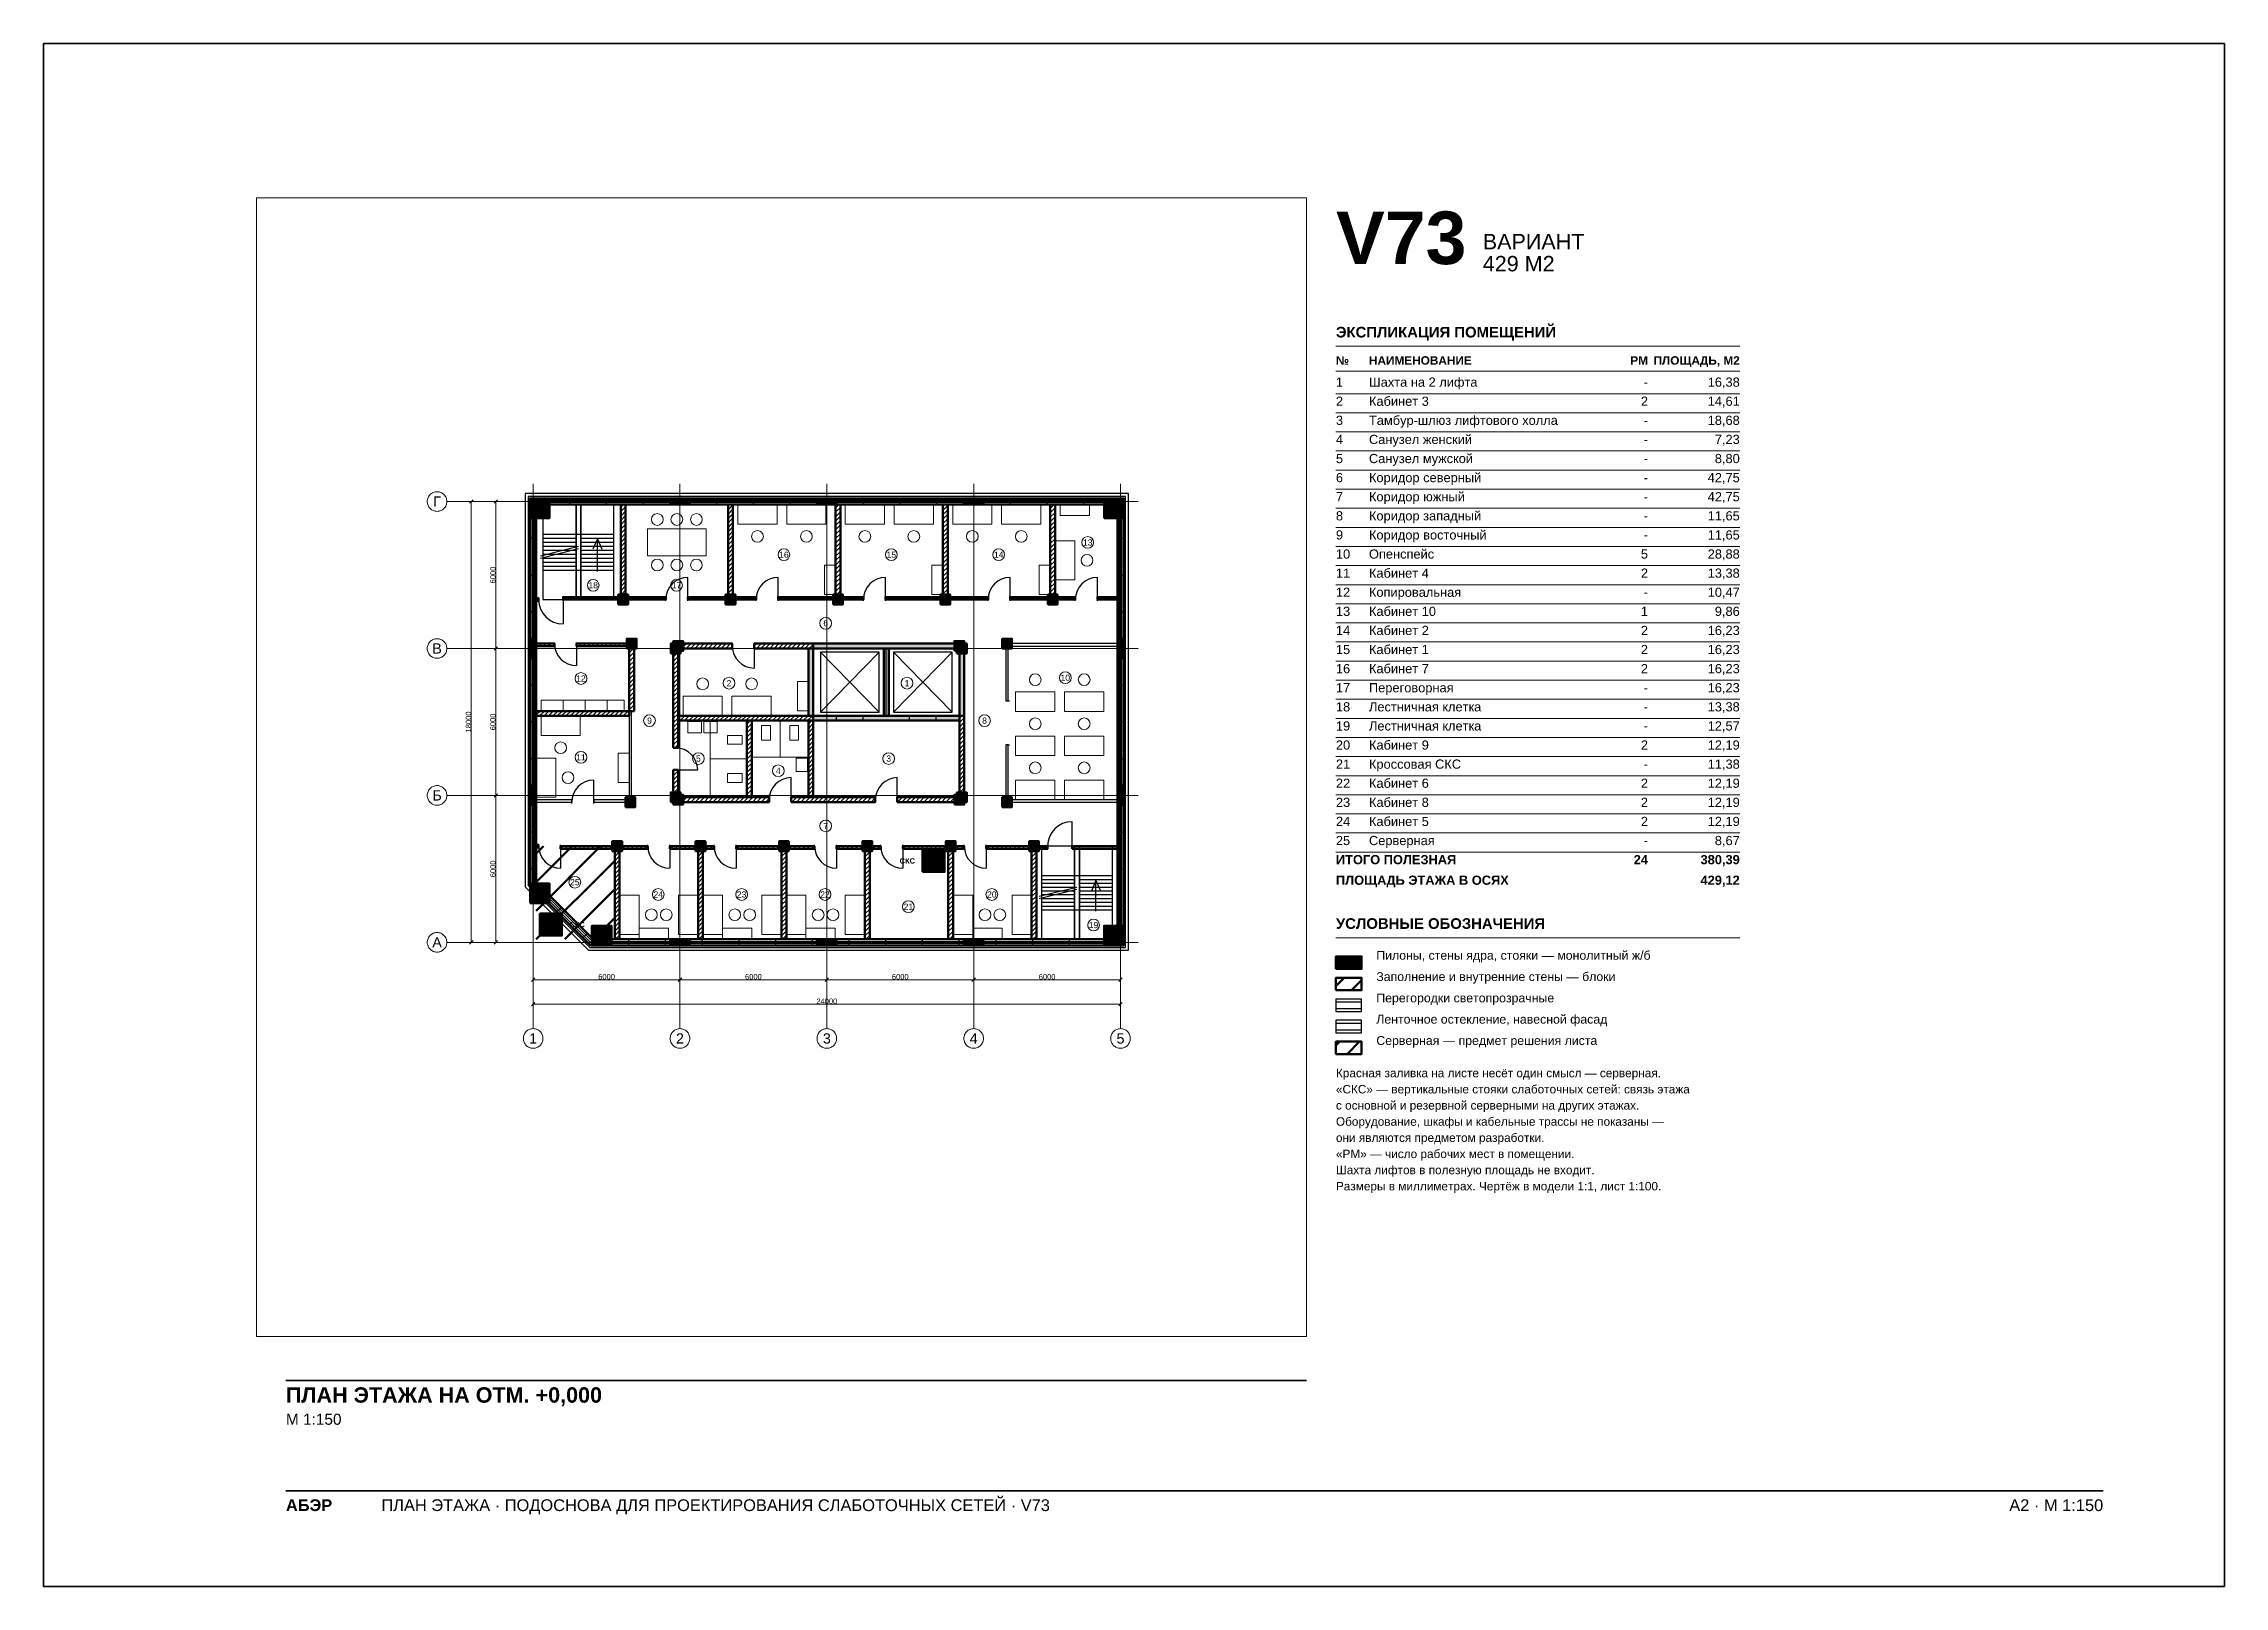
# Paper-space layout 'A2-1-100' of a CAD drawing. Header units: millimetres. Extents: x 0 to 594, y 0 to 420.
# The model-space entities are those that its viewports show. They can reach past a viewport. Long polylines and large blocks are cut down to what shows.
import ezdxf
from ezdxf.enums import TextEntityAlignment as Align

# ---------------------------------------------------------------- set-up
doc = ezdxf.new("R2010")
doc.units = ezdxf.units.MM
doc.linetypes.add('CENTER2', pattern=[2.541, 1.587, -0.318, 0.318, -0.318])
for name, color, linetype, lineweight in [('A-ANNO-LEGEND', 7, 'CONTINUOUS', 18), ('A-ANNO-NOTES', 8, 'CONTINUOUS', 13), ('A-ANNO-ROOM', 7, 'CONTINUOUS', 18), ('A-ANNO-TABLE', 7, 'CONTINUOUS', 18), ('A-DIMS', 8, 'CONTINUOUS', 13), ('A-DOOR', 3, 'CONTINUOUS', 25), ('A-ELEV', 7, 'CONTINUOUS', 25), ('A-FACADE-PANEL', 8, 'CONTINUOUS', 25), ('A-FURN', 8, 'CONTINUOUS', 18), ('A-GLAZ-RIBBON', 5, 'CONTINUOUS', 25), ('A-GRID', 8, 'CENTER2', 13), ('A-HATCH', 9, 'CONTINUOUS', 9), ('A-OUTLINE', 7, 'CONTINUOUS', 50), ('A-SANI', 8, 'CONTINUOUS', 18), ('A-STAIR', 7, 'CONTINUOUS', 25), ('A-TITLE', 7, 'CONTINUOUS', 35), ('A-VIEWPORT', 8, 'CONTINUOUS', 9), ('A-WALL-BLOCK', 9, 'CONTINUOUS', 50), ('A-WALL-GLASS', 4, 'CONTINUOUS', 25), ('A-WALL-RC', 7, 'CONTINUOUS', 50), ('E-SCS-RISER', 1, 'CONTINUOUS', 50), ('E-SERVER-ROOM', 1, 'CONTINUOUS', 50)]:
    doc.layers.add(name, color=color, linetype=linetype, lineweight=lineweight)
doc.styles.add('Arial', font='arial.ttf')
doc.styles.add('Arial-Bold', font='arialbd.ttf')
doc.styles.get("Standard").update_dxf_attribs({"font": 'arial.ttf'})

psp = doc.layouts.new('A2-1-100')

# ---------------------------------------------------------------- texts
at = {"layer": 'A-ANNO-LEGEND'}
for s, height, style, p in [('УСЛОВНЫЕ ОБОЗНАЧЕНИЯ', 2.9, 'Arial-Bold', (352, 179)), ('Пилоны, стены ядра, стояки — монолитный ж/б', 2.4, 'Arial', (363, 170.6)), ('Заполнение и внутренние стены — блоки', 2.4, 'Arial', (363, 164.8)), ('Перегородки светопрозрачные', 2.4, 'Arial', (363, 159)), ('Ленточное остекление, навесной фасад', 2.4, 'Arial', (363, 153.2)), ('Серверная — предмет решения листа', 2.4, 'Arial', (363, 147.4))]:
    psp.add_text(s, height=height, dxfattribs=dict(at, style=style)).set_placement(p)
at = {"layer": 'A-ANNO-NOTES', "style": 'Arial'}
for s, p in [('«СКС» — вертикальные стояки слаботочных сетей: связь этажа', (352, 134.2)), ('Красная заливка на листе несёт один смысл — серверная.', (352, 138.6)), ('с основной и резервной серверными на других этажах.', (352, 129.8)), ('Оборудование, шкафы и кабельные трассы не показаны —', (352, 125.4)), ('они являются предметом разработки.', (352, 121)), ('«РМ» — число рабочих мест в помещении.', (352, 116.6)), ('Шахта лифтов в полезную площадь не входит.', (352, 112.2)), ('Размеры в миллиметрах. Чертёж в модели 1:1, лист 1:100.', (352, 107.8))]:
    psp.add_text(s, height=2.3, dxfattribs=at).set_placement(p)
at = {"layer": 'A-ANNO-TABLE'}
for s, height, style, p in [('ЭКСПЛИКАЦИЯ ПОМЕЩЕНИЙ', 2.9, 'Arial-Bold', (352, 340)), ('№', 2.3, 'Arial-Bold', (352, 332.6)), ('НАИМЕНОВАНИЕ', 2.3, 'Arial-Bold', (361, 332.6)), ('1', 2.5, 'Arial', (352, 326.6)), ('Шахта на 2 лифта', 2.5, 'Arial', (361, 326.6)), ('2', 2.5, 'Arial', (352, 321.4)), ('Кабинет 3', 2.5, 'Arial', (361, 321.4)), ('3', 2.5, 'Arial', (352, 316.2)), ('Тамбур-шлюз лифтового холла', 2.5, 'Arial', (361, 316.2)), ('4', 2.5, 'Arial', (352, 311)), ('Санузел женский', 2.5, 'Arial', (361, 311)), ('5', 2.5, 'Arial', (352, 305.8)), ('6', 2.5, 'Arial', (352, 300.6)), ('Санузел мужской', 2.5, 'Arial', (361, 305.8)), ('Коридор северный', 2.5, 'Arial', (361, 300.6)), ('7', 2.5, 'Arial', (352, 295.4)), ('Коридор южный', 2.5, 'Arial', (361, 295.4)), ('8', 2.5, 'Arial', (352, 290.2)), ('Коридор западный', 2.5, 'Arial', (361, 290.2)), ('9', 2.5, 'Arial', (352, 285)), ('Коридор восточный', 2.5, 'Arial', (361, 285)), ('10', 2.5, 'Arial', (352, 279.8)), ('Опенспейс', 2.5, 'Arial', (361, 279.8)), ('11', 2.5, 'Arial', (352, 274.6)), ('Кабинет 4', 2.5, 'Arial', (361, 274.6)), ('12', 2.5, 'Arial', (352, 269.4)), ('Копировальная', 2.5, 'Arial', (361, 269.4)), ('13', 2.5, 'Arial', (352, 264.2)), ('14', 2.5, 'Arial', (352, 259)), ('Кабинет 10', 2.5, 'Arial', (361, 264.2)), ('Кабинет 2', 2.5, 'Arial', (361, 259)), ('15', 2.5, 'Arial', (352, 253.8)), ('Кабинет 1', 2.5, 'Arial', (361, 253.8)), ('16', 2.5, 'Arial', (352, 248.6)), ('Кабинет 7', 2.5, 'Arial', (361, 248.6)), ('17', 2.5, 'Arial', (352, 243.4)), ('Переговорная', 2.5, 'Arial', (361, 243.4)), ('18', 2.5, 'Arial', (352, 238.2)), ('Лестничная клетка', 2.5, 'Arial', (361, 238.2)), ('19', 2.5, 'Arial', (352, 233)), ('Лестничная клетка', 2.5, 'Arial', (361, 233)), ('20', 2.5, 'Arial', (352, 227.8)), ('Кабинет 9', 2.5, 'Arial', (361, 227.8)), ('21', 2.5, 'Arial', (352, 222.6)), ('22', 2.5, 'Arial', (352, 217.4)), ('Кроссовая СКС', 2.5, 'Arial', (361, 222.6)), ('Кабинет 6', 2.5, 'Arial', (361, 217.4)), ('23', 2.5, 'Arial', (352, 212.2)), ('Кабинет 8', 2.5, 'Arial', (361, 212.2)), ('24', 2.5, 'Arial', (352, 207)), ('Кабинет 5', 2.5, 'Arial', (361, 207)), ('25', 2.5, 'Arial', (352, 201.8)), ('Серверная', 2.5, 'Arial', (361, 201.8)), ('ИТОГО ПОЛЕЗНАЯ', 2.5, 'Arial-Bold', (352, 196.6)), ('ПЛОЩАДЬ ЭТАЖА В ОСЯХ', 2.5, 'Arial-Bold', (352, 191))]:
    psp.add_text(s, height=height, dxfattribs=dict(at, style=style)).set_placement(p)
for s, height, style, p in [('РМ', 2.3, 'Arial-Bold', (437, 332.6)), ('ПЛОЩАДЬ, М2', 2.3, 'Arial-Bold', (462, 332.6)), ('-', 2.5, 'Arial', (437, 326.6)), ('16,38', 2.5, 'Arial', (462, 326.6)), ('2', 2.5, 'Arial', (437, 321.4)), ('14,61', 2.5, 'Arial', (462, 321.4)), ('-', 2.5, 'Arial', (437, 316.2)), ('18,68', 2.5, 'Arial', (462, 316.2)), ('-', 2.5, 'Arial', (437, 311)), ('7,23', 2.5, 'Arial', (462, 311)), ('-', 2.5, 'Arial', (437, 305.8)), ('42,75', 2.5, 'Arial', (462, 300.6)), ('8,80', 2.5, 'Arial', (462, 305.8)), ('-', 2.5, 'Arial', (437, 300.6)), ('42,75', 2.5, 'Arial', (462, 295.4)), ('-', 2.5, 'Arial', (437, 295.4)), ('-', 2.5, 'Arial', (437, 290.2)), ('11,65', 2.5, 'Arial', (462, 290.2)), ('-', 2.5, 'Arial', (437, 285)), ('11,65', 2.5, 'Arial', (462, 285)), ('5', 2.5, 'Arial', (437, 279.8)), ('28,88', 2.5, 'Arial', (462, 279.8)), ('2', 2.5, 'Arial', (437, 274.6)), ('13,38', 2.5, 'Arial', (462, 274.6)), ('-', 2.5, 'Arial', (437, 269.4)), ('10,47', 2.5, 'Arial', (462, 269.4)), ('2', 2.5, 'Arial', (437, 259)), ('1', 2.5, 'Arial', (437, 264.2)), ('16,23', 2.5, 'Arial', (462, 259)), ('9,86', 2.5, 'Arial', (462, 264.2)), ('2', 2.5, 'Arial', (437, 253.8)), ('16,23', 2.5, 'Arial', (462, 253.8)), ('2', 2.5, 'Arial', (437, 248.6)), ('16,23', 2.5, 'Arial', (462, 248.6)), ('-', 2.5, 'Arial', (437, 243.4)), ('16,23', 2.5, 'Arial', (462, 243.4)), ('-', 2.5, 'Arial', (437, 238.2)), ('13,38', 2.5, 'Arial', (462, 238.2)), ('-', 2.5, 'Arial', (437, 233)), ('12,57', 2.5, 'Arial', (462, 233)), ('2', 2.5, 'Arial', (437, 227.8)), ('12,19', 2.5, 'Arial', (462, 227.8)), ('2', 2.5, 'Arial', (437, 217.4)), ('-', 2.5, 'Arial', (437, 222.6)), ('11,38', 2.5, 'Arial', (462, 222.6)), ('12,19', 2.5, 'Arial', (462, 217.4)), ('2', 2.5, 'Arial', (437, 212.2)), ('12,19', 2.5, 'Arial', (462, 212.2)), ('2', 2.5, 'Arial', (437, 207)), ('12,19', 2.5, 'Arial', (462, 207)), ('-', 2.5, 'Arial', (437, 201.8)), ('8,67', 2.5, 'Arial', (462, 201.8)), ('24', 2.5, 'Arial-Bold', (437, 196.6)), ('380,39', 2.5, 'Arial-Bold', (462, 196.6)), ('429,12', 2.5, 'Arial-Bold', (462, 191))]:
    psp.add_text(s, height=height, dxfattribs=dict(at, style=style)).set_placement(p, align=Align.RIGHT)
at = {"layer": 'A-TITLE'}
for s, height, style, p in [('V73', 14.3, 'Arial-Bold', (352, 360)), ('ВАРИАНТ', 4.2, 'Arial', (392, 364)), ('429 М2', 4.2, 'Arial', (392, 358)), ('ПЛАН ЭТАЖА НА ОТМ. +0,000', 4.2, 'Arial-Bold', (66, 50)), ('М 1:150', 3, 'Arial', (66, 44)), ('ПЛАН ЭТАЖА · ПОДОСНОВА ДЛЯ ПРОЕКТИРОВАНИЯ СЛАБОТОЧНЫХ СЕТЕЙ · V73', 3.2, 'Arial', (92, 20.5)), ('АБЭР', 3.2, 'Arial-Bold', (66, 20.5))]:
    psp.add_text(s, height=height, dxfattribs=dict(at, style=style)).set_placement(p)
at = {"layer": 'A-TITLE', "style": 'Arial'}
psp.add_text('A2 · М 1:150', height=3.2, dxfattribs=at).set_placement((561, 20.5), align=Align.RIGHT)

msp = doc.modelspace()

# ---------------------------------------------------------------- texts
at = {"layer": 'A-ANNO-ROOM'}
for s, p in [('13', (22660, 16330)), ('16', (10246, 15830)), ('15', (14634, 15830)), ('14', (19022, 15830)), ('18', (2455, 14580)), ('17', (5858, 14580)), ('6', (11955, 13030)), ('12', (1955, 10775)), ('2', (8005, 10585)), ('1', (15277, 10585)), ('10', (21744, 10805)), ('9', (4755, 9055)), ('8', (18444, 9055)), ('11', (1955, 7555)), ('5', (6755, 7505)), ('4', (10016, 7005)), ('3', (14527, 7505)), ('7', (11955, 4755)), ('25', (1705, 2455)), ('24', (5112, 1955)), ('23', (8519, 1955)), ('22', (11926, 1955)), ('20', (18740, 1955)), ('21', (15333, 1455)), ('19', (22897, 705))]:
    msp.add_text(s, height=250, dxfattribs=at).set_placement(p, align=Align.MIDDLE_CENTER)
at = {"layer": 'A-DIMS'}
for s, p in [('6000', (-1645, 15000)), ('18000', (-2645, 9000)), ('6000', (-1645, 9000)), ('6000', (-1645, 3000))]:
    msp.add_text(s, height=220, rotation=90, dxfattribs=at).set_placement(p, align=Align.MIDDLE_CENTER)
for s, p in [('6000', (3000, -1405)), ('6000', (9000, -1405)), ('6000', (15000, -1405)), ('6000', (21000, -1405)), ('24000', (12000, -2405))]:
    msp.add_text(s, height=220, dxfattribs=at).set_placement(p, align=Align.MIDDLE_CENTER)
at = {"layer": 'A-GRID'}
for s, p in [('Г', (-3925, 18000)), ('В', (-3925, 12000)), ('Б', (-3925, 6000)), ('А', (-3925, 0)), ('1', (0, -3925)), ('2', (6000, -3925)), ('3', (12000, -3925)), ('4', (18000, -3925)), ('5', (24000, -3925))]:
    msp.add_text(s, height=420, dxfattribs=at).set_placement(p, align=Align.MIDDLE_CENTER)
at = {"layer": 'E-SCS-RISER', "style": 'Arial-Bold'}
for p in [(15290, 3325), (1795, 725)]:
    msp.add_text('СКС', height=220, dxfattribs=at).set_placement(p, align=Align.MIDDLE_CENTER)

# ---------------------------------------------------------------- hatches: boundary and pattern name
at = {"layer": 'A-HATCH'}
h = msp.add_hatch(dxfattribs=at)
h.set_pattern_fill('ANSI31', scale=40)
h.paths.add_polyline_path([(3578, 14000), (3778, 14000), (3778, 17875), (3778, 17875), (3578, 17875), (3578, 17875)])
h = msp.add_hatch(dxfattribs=at)
h.set_pattern_fill('ANSI31', scale=40)
h.paths.add_polyline_path([(7966, 14000), (8166, 14000), (8166, 17875), (8166, 17875), (7966, 17875), (7966, 17875)])
h = msp.add_hatch(dxfattribs=at)
h.set_pattern_fill('ANSI31', scale=40)
h.paths.add_polyline_path([(12354, 14000), (12554, 14000), (12554, 17875), (12554, 17875), (12354, 17875), (12354, 17875)])
h = msp.add_hatch(dxfattribs=at)
h.set_pattern_fill('ANSI31', scale=40)
h.paths.add_polyline_path([(16742, 14000), (16942, 14000), (16942, 17875), (16942, 17875), (16742, 17875), (16742, 17875)])
h = msp.add_hatch(dxfattribs=at)
h.set_pattern_fill('ANSI31', scale=40)
h.paths.add_polyline_path([(21130, 14000), (21330, 14000), (21330, 17875), (21330, 17875), (21130, 17875), (21130, 17875)])
h = msp.add_hatch(dxfattribs=at)
h.set_pattern_fill('ANSI31', scale=40)
h.paths.add_polyline_path([(125, 13950), (125, 13950), (225, 13950), (225, 14050), (125, 14050), (125, 14050)])
h = msp.add_hatch(dxfattribs=at)
h.set_pattern_fill('ANSI31', scale=40)
h.paths.add_polyline_path([(3778, 14000), (5422, 14000), (5422, 14100), (3778, 14100)])
h = msp.add_hatch(dxfattribs=at)
h.set_pattern_fill('ANSI31', scale=40)
h.paths.add_polyline_path([(6322, 14000), (7966, 14000), (7966, 14100), (6322, 14100)])
h = msp.add_hatch(dxfattribs=at)
h.set_pattern_fill('ANSI31', scale=40)
h.paths.add_polyline_path([(8166, 14000), (9110, 14000), (9110, 14100), (8166, 14100)])
h = msp.add_hatch(dxfattribs=at)
h.set_pattern_fill('ANSI31', scale=40)
h.paths.add_polyline_path([(10010, 14000), (12354, 14000), (12354, 14100), (10010, 14100)])
h = msp.add_hatch(dxfattribs=at)
h.set_pattern_fill('ANSI31', scale=40)
h.paths.add_polyline_path([(12554, 14000), (13498, 14000), (13498, 14100), (12554, 14100)])
h = msp.add_hatch(dxfattribs=at)
h.set_pattern_fill('ANSI31', scale=40)
h.paths.add_polyline_path([(14398, 14000), (16742, 14000), (16742, 14100), (14398, 14100)])
h = msp.add_hatch(dxfattribs=at)
h.set_pattern_fill('ANSI31', scale=40)
h.paths.add_polyline_path([(16942, 14000), (18586, 14000), (18586, 14100), (16942, 14100)])
h = msp.add_hatch(dxfattribs=at)
h.set_pattern_fill('ANSI31', scale=40)
h.paths.add_polyline_path([(19486, 14000), (21130, 14000), (21130, 14100), (19486, 14100)])
h = msp.add_hatch(dxfattribs=at)
h.set_pattern_fill('ANSI31', scale=40)
h.paths.add_polyline_path([(21330, 14000), (22152, 14000), (22152, 14100), (21330, 14100)])
h = msp.add_hatch(dxfattribs=at)
h.set_pattern_fill('ANSI31', scale=40)
h.paths.add_polyline_path([(23052, 14000), (23875, 14000), (23875, 14000), (23875, 14100), (23875, 14100), (23052, 14100)])
h = msp.add_hatch(dxfattribs=at)
h.set_pattern_fill('ANSI31', scale=40)
h.paths.add_polyline_path([(125, 12100), (125, 12100), (875, 12100), (875, 12200), (125, 12200), (125, 12200)])
h = msp.add_hatch(dxfattribs=at)
h.set_pattern_fill('ANSI31', scale=40)
h.paths.add_polyline_path([(1775, 12100), (3925, 12100), (3925, 12200), (1775, 12200)])
h = msp.add_hatch(dxfattribs=at)
h.set_pattern_fill('ANSI31', scale=40)
h.paths.add_polyline_path([(3925, 9445), (4125, 9445), (4125, 12200), (3925, 12200)])
h = msp.add_hatch(dxfattribs=at)
h.set_pattern_fill('ANSI31', scale=40)
h.paths.add_polyline_path([(5725, 7940), (5925, 7940), (5925, 12000), (5725, 12000)])
h = msp.add_hatch(dxfattribs=at)
h.set_pattern_fill('ANSI31', scale=40)
h.paths.add_polyline_path([(5925, 12000), (8136, 12000), (8136, 12200), (5925, 12200)])
h = msp.add_hatch(dxfattribs=at)
h.set_pattern_fill('ANSI31', scale=40)
h.paths.add_polyline_path([(9036, 12000), (11447, 12000), (11447, 12200), (9036, 12200)])
h = msp.add_hatch(dxfattribs=at)
h.set_pattern_fill('ANSI31', scale=40)
h.paths.add_polyline_path([(125, 9245), (125, 9245), (3925, 9245), (3925, 9445), (125, 9445), (125, 9445)])
h = msp.add_hatch(dxfattribs=at)
h.set_pattern_fill('ANSI31', scale=40)
h.paths.add_polyline_path([(5925, 9055), (11447, 9055), (11447, 9255), (5925, 9255)])
h = msp.add_hatch(dxfattribs=at)
h.set_pattern_fill('ANSI31', scale=40)
h.paths.add_polyline_path([(8736, 5925), (8936, 5925), (8936, 9055), (8736, 9055)])
h = msp.add_hatch(dxfattribs=at)
h.set_pattern_fill('ANSI31', scale=40)
h.paths.add_polyline_path([(11247, 5925), (11447, 5925), (11447, 9055), (11247, 9055)])
h = msp.add_hatch(dxfattribs=at)
h.set_pattern_fill('ANSI31', scale=40)
h.paths.add_polyline_path([(17414, 5925), (17614, 5925), (17614, 9255), (17414, 9255)])
h = msp.add_hatch(dxfattribs=at)
h.set_pattern_fill('ANSI31', scale=40)
h.paths.add_polyline_path([(5725, 5925), (5925, 5925), (5925, 7040), (5725, 7040)])
h = msp.add_hatch(dxfattribs=at)
h.set_pattern_fill('ANSI31', scale=40)
h.paths.add_polyline_path([(5925, 5725), (9642, 5725), (9642, 5925), (5925, 5925)])
h = msp.add_hatch(dxfattribs=at)
h.set_pattern_fill('ANSI31', scale=40)
h.paths.add_polyline_path([(10542, 5725), (13980, 5725), (13980, 5925), (10542, 5925)])
h = msp.add_hatch(dxfattribs=at)
h.set_pattern_fill('ANSI31', scale=40)
h.paths.add_polyline_path([(14880, 5725), (17414, 5725), (17414, 5925), (14880, 5925)])
h = msp.add_hatch(dxfattribs=at)
h.set_pattern_fill('ANSI31', scale=40)
h.paths.add_polyline_path([(125, 3875), (125, 3875), (225, 3875), (225, 3975), (125, 3975), (125, 3975)])
h = msp.add_hatch(dxfattribs=at)
h.set_pattern_fill('ANSI31', scale=40)
h.paths.add_polyline_path([(1125, 3825), (3332, 3825), (3332, 3925), (1125, 3925)])
h = msp.add_hatch(dxfattribs=at)
h.set_pattern_fill('ANSI31', scale=40)
h.paths.add_polyline_path([(3332, 125), (3532, 125), (3532, 125), (3532, 3925), (3332, 3925), (3332, 125)])
h = msp.add_hatch(dxfattribs=at)
h.set_pattern_fill('ANSI31', scale=40)
h.paths.add_polyline_path([(3532, 3825), (4686, 3825), (4686, 3925), (3532, 3925)])
h = msp.add_hatch(dxfattribs=at)
h.set_pattern_fill('ANSI31', scale=40)
h.paths.add_polyline_path([(5586, 3825), (6739, 3825), (6739, 3925), (5586, 3925)])
h = msp.add_hatch(dxfattribs=at)
h.set_pattern_fill('ANSI31', scale=40)
h.paths.add_polyline_path([(6739, 125), (6939, 125), (6939, 125), (6939, 3925), (6739, 3925), (6739, 125)])
h = msp.add_hatch(dxfattribs=at)
h.set_pattern_fill('ANSI31', scale=40)
h.paths.add_polyline_path([(6939, 3825), (7392, 3825), (7392, 3925), (6939, 3925)])
h = msp.add_hatch(dxfattribs=at)
h.set_pattern_fill('ANSI31', scale=40)
h.paths.add_polyline_path([(8292, 3825), (10146, 3825), (10146, 3925), (8292, 3925)])
h = msp.add_hatch(dxfattribs=at)
h.set_pattern_fill('ANSI31', scale=40)
h.paths.add_polyline_path([(10146, 125), (10346, 125), (10346, 125), (10346, 3925), (10146, 3925), (10146, 125)])
h = msp.add_hatch(dxfattribs=at)
h.set_pattern_fill('ANSI31', scale=40)
h.paths.add_polyline_path([(10346, 3825), (11500, 3825), (11500, 3925), (10346, 3925)])
h = msp.add_hatch(dxfattribs=at)
h.set_pattern_fill('ANSI31', scale=40)
h.paths.add_polyline_path([(12400, 3825), (13553, 3825), (13553, 3925), (12400, 3925)])
h = msp.add_hatch(dxfattribs=at)
h.set_pattern_fill('ANSI31', scale=40)
h.paths.add_polyline_path([(13553, 125), (13753, 125), (13753, 125), (13753, 3925), (13553, 3925), (13553, 125)])
h = msp.add_hatch(dxfattribs=at)
h.set_pattern_fill('ANSI31', scale=40)
h.paths.add_polyline_path([(13753, 3825), (14206, 3825), (14206, 3925), (13753, 3925)])
h = msp.add_hatch(dxfattribs=at)
h.set_pattern_fill('ANSI31', scale=40)
h.paths.add_polyline_path([(15106, 3825), (16960, 3825), (16960, 3925), (15106, 3925)])
h = msp.add_hatch(dxfattribs=at)
h.set_pattern_fill('ANSI31', scale=40)
h.paths.add_polyline_path([(16960, 125), (17160, 125), (17160, 125), (17160, 3925), (16960, 3925), (16960, 125)])
h = msp.add_hatch(dxfattribs=at)
h.set_pattern_fill('ANSI31', scale=40)
h.paths.add_polyline_path([(17160, 3825), (17614, 3825), (17614, 3925), (17160, 3925)])
h = msp.add_hatch(dxfattribs=at)
h.set_pattern_fill('ANSI31', scale=40)
h.paths.add_polyline_path([(18514, 3825), (20367, 3825), (20367, 3925), (18514, 3925)])
h = msp.add_hatch(dxfattribs=at)
h.set_pattern_fill('ANSI31', scale=40)
h.paths.add_polyline_path([(20367, 125), (20567, 125), (20567, 125), (20567, 3925), (20367, 3925), (20367, 125)])
at = {"layer": 'A-WALL-RC'}
h = msp.add_hatch(color=7, dxfattribs=at)
h.dxf.hatch_style = 1
h.paths.add_polyline_path([(-125, 17325), (675, 17325), (675, 18125), (-125, 18125)])
h = msp.add_hatch(color=7, dxfattribs=at)
h.dxf.hatch_style = 1
h.paths.add_polyline_path([(5600, 17875), (6400, 17875), (6400, 18125), (5600, 18125)])
h = msp.add_hatch(color=7, dxfattribs=at)
h.dxf.hatch_style = 1
h.paths.add_polyline_path([(11600, 17875), (12400, 17875), (12400, 18125), (11600, 18125)])
h = msp.add_hatch(color=7, dxfattribs=at)
h.dxf.hatch_style = 1
h.paths.add_polyline_path([(17600, 17875), (18400, 17875), (18400, 18125), (17600, 18125)])
h = msp.add_hatch(color=7, dxfattribs=at)
h.dxf.hatch_style = 1
h.paths.add_polyline_path([(23325, 17325), (24125, 17325), (24125, 18125), (23325, 18125)])
h = msp.add_hatch(color=7, dxfattribs=at)
h.dxf.hatch_style = 1
h.paths.add_polyline_path([(1225, 14000), (3578, 14000), (3578, 14100), (1225, 14100)])
h = msp.add_hatch(color=7, dxfattribs=at)
h.dxf.hatch_style = 1
h.paths.add_polyline_path([(3478, 13800), (3878, 13800), (3878, 14200), (3478, 14200)])
h = msp.add_hatch(color=7, dxfattribs=at)
h.dxf.hatch_style = 1
h.paths.add_polyline_path([(7866, 13800), (8266, 13800), (8266, 14200), (7866, 14200)])
h = msp.add_hatch(color=7, dxfattribs=at)
h.dxf.hatch_style = 1
h.paths.add_polyline_path([(12254, 13800), (12654, 13800), (12654, 14200), (12254, 14200)])
h = msp.add_hatch(color=7, dxfattribs=at)
h.dxf.hatch_style = 1
h.paths.add_polyline_path([(16642, 13800), (17042, 13800), (17042, 14200), (16642, 14200)])
h = msp.add_hatch(color=7, dxfattribs=at)
h.dxf.hatch_style = 1
h.paths.add_polyline_path([(21030, 13800), (21430, 13800), (21430, 14200), (21030, 14200)])
h = msp.add_hatch(color=7, dxfattribs=at)
h.dxf.hatch_style = 1
h.paths.add_polyline_path([(-125, 11600), (125, 11600), (125, 12400), (-125, 12400)])
h = msp.add_hatch(color=7, dxfattribs=at)
h.dxf.hatch_style = 1
h.paths.add_polyline_path([(3825, 12000), (4225, 12000), (4225, 12400), (3825, 12400)])
h = msp.add_hatch(color=7, dxfattribs=at)
h.dxf.hatch_style = 1
h.paths.add_polyline_path([(5625, 11800), (6025, 11800), (6025, 12200), (5625, 12200)])
h = msp.add_hatch(color=7, dxfattribs=at)
h.dxf.hatch_style = 1
h.paths.add_polyline_path([(5725, 11900), (6125, 11900), (6125, 12300), (5725, 12300)])
h = msp.add_hatch(color=7, dxfattribs=at)
h.dxf.hatch_style = 1
h.paths.add_polyline_path([(11247, 9255), (11447, 9255), (11447, 12000), (11247, 12000)])
h = msp.add_hatch(color=7, dxfattribs=at)
h.dxf.hatch_style = 1
h.paths.add_polyline_path([(11447, 12000), (17414, 12000), (17414, 12200), (11447, 12200)])
h = msp.add_hatch(color=7, dxfattribs=at)
h.dxf.hatch_style = 1
h.paths.add_polyline_path([(14331, 9255), (14531, 9255), (14531, 12000), (14331, 12000)])
h = msp.add_hatch(color=7, dxfattribs=at)
h.dxf.hatch_style = 1
h.paths.add_polyline_path([(17214, 11900), (17614, 11900), (17614, 12300), (17214, 12300)])
h = msp.add_hatch(color=7, dxfattribs=at)
h.dxf.hatch_style = 1
h.paths.add_polyline_path([(17314, 11800), (17714, 11800), (17714, 12200), (17314, 12200)])
h = msp.add_hatch(color=7, dxfattribs=at)
h.dxf.hatch_style = 1
h.paths.add_polyline_path([(17414, 9255), (17614, 9255), (17614, 12000), (17414, 12000)])
h = msp.add_hatch(color=7, dxfattribs=at)
h.dxf.hatch_style = 1
h.paths.add_polyline_path([(19164, 12000), (19564, 12000), (19564, 12400), (19164, 12400)])
h = msp.add_hatch(color=7, dxfattribs=at)
h.dxf.hatch_style = 1
h.paths.add_polyline_path([(23875, 11600), (24125, 11600), (24125, 12400), (23875, 12400)])
h = msp.add_hatch(color=7, dxfattribs=at)
h.dxf.hatch_style = 1
h.paths.add_polyline_path([(11447, 9055), (17414, 9055), (17414, 9255), (11447, 9255)])
h = msp.add_hatch(color=7, dxfattribs=at)
h.dxf.hatch_style = 1
h.paths.add_polyline_path([(-125, 5600), (125, 5600), (125, 6400), (-125, 6400)])
h = msp.add_hatch(color=7, dxfattribs=at)
h.dxf.hatch_style = 1
h.paths.add_polyline_path([(23875, 5600), (24125, 5600), (24125, 6400), (23875, 6400)])
h = msp.add_hatch(color=7, dxfattribs=at)
h.dxf.hatch_style = 1
h.paths.add_polyline_path([(3775, 5525), (4175, 5525), (4175, 5925), (3775, 5925)])
h = msp.add_hatch(color=7, dxfattribs=at)
h.dxf.hatch_style = 1
h.paths.add_polyline_path([(5625, 5725), (6025, 5725), (6025, 6125), (5625, 6125)])
h = msp.add_hatch(color=7, dxfattribs=at)
h.dxf.hatch_style = 1
h.paths.add_polyline_path([(5725, 5625), (6125, 5625), (6125, 6025), (5725, 6025)])
h = msp.add_hatch(color=7, dxfattribs=at)
h.dxf.hatch_style = 1
h.paths.add_polyline_path([(17214, 5625), (17614, 5625), (17614, 6025), (17214, 6025)])
h = msp.add_hatch(color=7, dxfattribs=at)
h.dxf.hatch_style = 1
h.paths.add_polyline_path([(17314, 5725), (17714, 5725), (17714, 6125), (17314, 6125)])
h = msp.add_hatch(color=7, dxfattribs=at)
h.dxf.hatch_style = 1
h.paths.add_polyline_path([(19164, 5525), (19564, 5525), (19564, 5925), (19164, 5925)])
h = msp.add_hatch(color=7, dxfattribs=at)
h.dxf.hatch_style = 1
h.paths.add_polyline_path([(3232, 3725), (3632, 3725), (3632, 4125), (3232, 4125)])
h = msp.add_hatch(color=7, dxfattribs=at)
h.dxf.hatch_style = 1
h.paths.add_polyline_path([(6639, 3725), (7039, 3725), (7039, 4125), (6639, 4125)])
h = msp.add_hatch(color=7, dxfattribs=at)
h.dxf.hatch_style = 1
h.paths.add_polyline_path([(10046, 3725), (10446, 3725), (10446, 4125), (10046, 4125)])
h = msp.add_hatch(color=7, dxfattribs=at)
h.dxf.hatch_style = 1
h.paths.add_polyline_path([(13453, 3725), (13853, 3725), (13853, 4125), (13453, 4125)])
h = msp.add_hatch(color=7, dxfattribs=at)
h.dxf.hatch_style = 1
h.paths.add_polyline_path([(16860, 3725), (17260, 3725), (17260, 4125), (16860, 4125)])
h = msp.add_hatch(color=7, dxfattribs=at)
h.dxf.hatch_style = 1
h.paths.add_polyline_path([(20267, 3725), (20667, 3725), (20667, 4125), (20267, 4125)])
h = msp.add_hatch(color=7, dxfattribs=at)
h.dxf.hatch_style = 1
h.paths.add_polyline_path([(20567, 3825), (21021, 3825), (21021, 3925), (20567, 3925)])
h = msp.add_hatch(color=7, dxfattribs=at)
h.dxf.hatch_style = 1
h.paths.add_polyline_path([(22021, 3825), (23875, 3825), (23875, 3825), (23875, 3925), (23875, 3925), (22021, 3925)])
h = msp.add_hatch(color=7, dxfattribs=at)
h.dxf.hatch_style = 1
h.paths.add_polyline_path([(-125, 1600), (675, 1600), (675, 2400), (-125, 2400)])
h = msp.add_hatch(color=7, dxfattribs=at)
h.dxf.hatch_style = 1
h.paths.add_polyline_path([(2400, -125), (3200, -125), (3200, 675), (2400, 675)])
h = msp.add_hatch(color=7, dxfattribs=at)
h.dxf.hatch_style = 1
h.paths.add_polyline_path([(5600, -125), (6400, -125), (6400, 125), (5600, 125)])
h = msp.add_hatch(color=7, dxfattribs=at)
h.dxf.hatch_style = 1
h.paths.add_polyline_path([(11600, -125), (12400, -125), (12400, 125), (11600, 125)])
h = msp.add_hatch(color=7, dxfattribs=at)
h.dxf.hatch_style = 1
h.paths.add_polyline_path([(17600, -125), (18400, -125), (18400, 125), (17600, 125)])
h = msp.add_hatch(color=7, dxfattribs=at)
h.dxf.hatch_style = 1
h.paths.add_polyline_path([(23325, -125), (24125, -125), (24125, 675), (23325, 675)])
at = {"layer": 'E-SCS-RISER'}
h = msp.add_hatch(color=7, dxfattribs=at)
h.dxf.hatch_style = 1
h.paths.add_polyline_path([(15910, 2875), (16810, 2875), (16810, 3775), (15910, 3775)])
h = msp.add_hatch(color=7, dxfattribs=at)
h.dxf.hatch_style = 1
h.paths.add_polyline_path([(275, 275), (1175, 275), (1175, 1175), (275, 1175)])
at = {"layer": 'E-SERVER-ROOM'}
h = msp.add_hatch(dxfattribs=at)
h.set_pattern_fill('ANSI31', scale=260)
h.paths.add_polyline_path([(125, 125), (3332, 125), (3332, 3925), (125, 3925)])

# ---------------------------------------------------------------- linework, layer by layer
at = {"layer": 'A-ANNO-ROOM'}
for centre in [(10246, 15830), (14634, 15830), (19022, 15830), (22660, 16330), (2455, 14580), (5858, 14580), (11955, 13030), (1955, 10775), (8005, 10585), (15277, 10585), (21744, 10805), (4755, 9055), (18444, 9055), (1955, 7555), (6755, 7505), (10016, 7005), (14527, 7505), (11955, 4755), (1705, 2455), (5112, 1955), (8519, 1955), (11926, 1955), (18740, 1955), (15333, 1455), (22897, 705)]:
    msp.add_circle(centre, 240, dxfattribs=at)
at = {"layer": 'A-DIMS'}
for p, q in [((-2596, 17929), (-2454, 18071)), ((-2525, 0), (-2525, 18000)), ((-1596, 17929), (-1454, 18071)), ((-1525, 12000), (-1525, 18000)), ((-1596, 11929), (-1454, 12071)), ((-1596, 11929), (-1454, 12071)), ((-1525, 6000), (-1525, 12000)), ((-1596, 5929), (-1454, 6071)), ((-1596, 5929), (-1454, 6071)), ((-1525, 0), (-1525, 6000)), ((-2596, -71), (-2454, 71)), ((-1596, -71), (-1454, 71)), ((-71, -1596), (71, -1454)), ((0, -1525), (6000, -1525)), ((5929, -1596), (6071, -1454)), ((5929, -1596), (6071, -1454)), ((6000, -1525), (12000, -1525)), ((11929, -1596), (12071, -1454)), ((11929, -1596), (12071, -1454)), ((12000, -1525), (18000, -1525)), ((17929, -1596), (18071, -1454)), ((17929, -1596), (18071, -1454)), ((18000, -1525), (24000, -1525)), ((23929, -1596), (24071, -1454)), ((-71, -2596), (71, -2454)), ((0, -2525), (24000, -2525)), ((23929, -2596), (24071, -2454))]:
    msp.add_line(p, q, dxfattribs=at)
at = {"layer": 'A-DOOR'}
for p, q in [((6322, 14000), (6322, 14900)), ((10010, 14000), (10010, 14900)), ((14398, 14000), (14398, 14900)), ((19486, 14000), (19486, 14900)), ((23052, 14000), (23052, 14900)), ((225, 13950), (225, 14050)), ((1225, 13950), (1225, 14050)), ((1225, 14000), (1225, 13000)), ((5422, 13950), (5422, 14050)), ((6322, 13950), (6322, 14050)), ((9110, 13950), (9110, 14050)), ((10010, 13950), (10010, 14050)), ((13498, 13950), (13498, 14050)), ((14398, 13950), (14398, 14050)), ((18586, 13950), (18586, 14050)), ((19486, 13950), (19486, 14050)), ((22152, 13950), (22152, 14050)), ((23052, 13950), (23052, 14050)), ((875, 12150), (875, 12250)), ((1775, 12150), (1775, 12250)), ((1775, 12200), (1775, 11300)), ((8136, 12000), (8136, 12200)), ((9036, 12000), (9036, 12200)), ((9036, 12100), (9036, 11200)), ((19364, 9862), (19464, 9862)), ((12389, 9055), (12389, 9255)), ((13489, 9055), (13489, 9255)), ((15372, 9055), (15372, 9255)), ((16472, 9055), (16472, 9255)), ((19364, 8062), (19464, 8062)), ((5725, 7940), (5925, 7940)), ((2475, 5725), (2475, 6625)), ((5725, 7040), (5925, 7040)), ((5825, 7040), (6725, 7040)), ((10542, 5825), (10542, 6725)), ((14880, 5825), (14880, 6725)), ((1575, 5675), (1575, 5775)), ((2475, 5675), (2475, 5775)), ((9642, 5725), (9642, 5925)), ((10542, 5725), (10542, 5925)), ((13980, 5725), (13980, 5925)), ((14880, 5725), (14880, 5925)), ((22021, 3925), (22021, 4925)), ((225, 3875), (225, 3975)), ((1125, 3875), (1125, 3975)), ((1125, 3925), (1125, 3025)), ((4686, 3875), (4686, 3975)), ((5586, 3875), (5586, 3975)), ((5586, 3925), (5586, 3025)), ((7392, 3875), (7392, 3975)), ((8292, 3875), (8292, 3975)), ((8292, 3925), (8292, 3025)), ((11500, 3875), (11500, 3975)), ((12400, 3875), (12400, 3975)), ((12400, 3925), (12400, 3025)), ((14206, 3875), (14206, 3975)), ((15106, 3875), (15106, 3975)), ((15106, 3925), (15106, 3025)), ((17614, 3875), (17614, 3975)), ((18514, 3875), (18514, 3975)), ((18514, 3925), (18514, 3025)), ((21021, 3875), (21021, 3975)), ((22021, 3875), (22021, 3975))]:
    msp.add_line(p, q, dxfattribs=at)
for centre, radius, start, end in [((6322, 14000), 900, 90, 180), ((10010, 14000), 900, 90, 180), ((14398, 14000), 900, 90, 180), ((19486, 14000), 900, 90, 180), ((23052, 14000), 900, 90, 180), ((1225, 14000), 1000, 180, -90), ((1775, 12200), 900, 180, -90), ((9036, 12100), 900, 180, -90), ((5825, 7040), 900, 0, 90), ((2475, 5725), 900, 90, 180), ((10542, 5825), 900, 90, 180), ((14880, 5825), 900, 90, 180), ((22021, 3925), 1000, 90, 180), ((1125, 3925), 900, 180, -90), ((5586, 3925), 900, 180, -90), ((8292, 3925), 900, 180, -90), ((12400, 3925), 900, 180, -90), ((15106, 3925), 900, 180, -90), ((18514, 3925), 900, 180, -90)]:
    msp.add_arc(centre, radius, start, end, dxfattribs=at)
at = {"layer": 'A-ELEV'}
for p, q in [((11739, 9405), (14139, 11850)), ((11739, 11850), (14139, 9405)), ((14430, 9255), (14430, 12000)), ((14722, 9405), (17122, 11850)), ((14722, 11850), (17122, 9405))]:
    msp.add_line(p, q, dxfattribs=at)
for points in [[(11739, 9405), (14139, 9405), (14139, 11850), (11739, 11850)], [(14722, 9405), (17122, 9405), (17122, 11850), (14722, 11850)]]:
    msp.add_lwpolyline(points, close=True, dxfattribs=at)
at = {"layer": 'A-FACADE-PANEL'}
for points in [[(24325, -325), (24325, 18325), (-325, 18325), (-325, 2265), (2265, -325)], [(24205, -205), (24205, 18205), (-205, 18205), (-205, 2315), (2315, -205)]]:
    msp.add_lwpolyline(points, close=True, dxfattribs=at)
at = {"layer": 'A-FURN'}
for p, q in [((1225, 9445), (1225, 9895)), ((2125, 9445), (2125, 9895)), ((3025, 9445), (3025, 9895))]:
    msp.add_line(p, q, dxfattribs=at)
for points in [[(8366, 17075), (9966, 17075), (9966, 17875), (8366, 17875)], [(10366, 17075), (11966, 17075), (11966, 17875), (10366, 17875)], [(12754, 17075), (14354, 17075), (14354, 17875), (12754, 17875)], [(14754, 17075), (16354, 17075), (16354, 17875), (14754, 17875)], [(17142, 17075), (18742, 17075), (18742, 17875), (17142, 17875)], [(19142, 17075), (20742, 17075), (20742, 17875), (19142, 17875)], [(21530, 17425), (22730, 17425), (22730, 17875), (21530, 17875)], [(4672, 15788), (7072, 15788), (7072, 16888), (4672, 16888)], [(21330, 14800), (22130, 14800), (22130, 16400), (21330, 16400)], [(11904, 14200), (12354, 14200), (12354, 15400), (11904, 15400)], [(16292, 14200), (16742, 14200), (16742, 15400), (16292, 15400)], [(20680, 14200), (21130, 14200), (21130, 15400), (20680, 15400)], [(325, 9445), (3725, 9445), (3725, 9895), (325, 9895)], [(6125, 9255), (7725, 9255), (7725, 10055), (6125, 10055)], [(8125, 9255), (9725, 9255), (9725, 10055), (8125, 10055)], [(10797, 9455), (11247, 9455), (11247, 10655), (10797, 10655)], [(19714, 9425), (21314, 9425), (21314, 10225), (19714, 10225)], [(21714, 9425), (23314, 9425), (23314, 10225), (21714, 10225)], [(325, 8445), (1925, 8445), (1925, 9245), (325, 9245)], [(19714, 7625), (21314, 7625), (21314, 8425), (19714, 8425)], [(21714, 7625), (23314, 7625), (23314, 8425), (21714, 8425)], [(125, 5925), (925, 5925), (925, 7525), (125, 7525)], [(3475, 6525), (3925, 6525), (3925, 7725), (3475, 7725)], [(19714, 5825), (21314, 5825), (21314, 6625), (19714, 6625)], [(21714, 5825), (23314, 5825), (23314, 6625), (21714, 6625)], [(3532, 325), (4332, 325), (4332, 1925), (3532, 1925)], [(5939, 325), (6739, 325), (6739, 1925), (5939, 1925)], [(6939, 325), (7739, 325), (7739, 1925), (6939, 1925)], [(9346, 325), (10146, 325), (10146, 1925), (9346, 1925)], [(10346, 325), (11146, 325), (11146, 1925), (10346, 1925)], [(12753, 325), (13553, 325), (13553, 1925), (12753, 1925)], [(17160, 325), (17960, 325), (17960, 1925), (17160, 1925)], [(19567, 325), (20367, 325), (20367, 1925), (19567, 1925)], [(4332, 125), (5532, 125), (5532, 575), (4332, 575)], [(7739, 125), (8939, 125), (8939, 575), (7739, 575)], [(11146, 125), (12346, 125), (12346, 575), (11146, 575)], [(17960, 125), (19160, 125), (19160, 575), (17960, 575)]]:
    msp.add_lwpolyline(points, close=True, dxfattribs=at)
for centre in [(5072, 17268), (5872, 17268), (6672, 17268), (9166, 16575), (11166, 16575), (13554, 16575), (15554, 16575), (17942, 16575), (19942, 16575), (5072, 15408), (5872, 15408), (6672, 15408), (22630, 15600), (6925, 10555), (8925, 10555), (20514, 10725), (22514, 10725), (20514, 8925), (22514, 8925), (1125, 7945), (20514, 7125), (22514, 7125), (1425, 6725), (4832, 1125), (5439, 1125), (8239, 1125), (8846, 1125), (11646, 1125), (12253, 1125), (18460, 1125), (19067, 1125)]:
    msp.add_circle(centre, 240, dxfattribs=at)
at = {"layer": 'A-GLAZ-RIBBON'}
for p, q in [((125, 18000), (-125, 18000)), ((-40, 18000), (-40, 2400)), ((0, 17875), (0, 18125)), ((24000, 18040), (0, 18040)), ((24000, 17960), (0, 17960)), ((40, 18000), (40, 2400)), ((1500, 17875), (1500, 18125)), ((3000, 17875), (3000, 18125)), ((4500, 17875), (4500, 18125)), ((6000, 17875), (6000, 18125)), ((7500, 17875), (7500, 18125)), ((9000, 17875), (9000, 18125)), ((10500, 17875), (10500, 18125)), ((12000, 17875), (12000, 18125)), ((13500, 17875), (13500, 18125)), ((15000, 17875), (15000, 18125)), ((16500, 17875), (16500, 18125)), ((18000, 17875), (18000, 18125)), ((19500, 17875), (19500, 18125)), ((21000, 17875), (21000, 18125)), ((22500, 17875), (22500, 18125)), ((23875, 18000), (24125, 18000)), ((23960, 0), (23960, 18000)), ((24000, 17875), (24000, 18125)), ((24040, 0), (24040, 18000)), ((125, 16500), (-125, 16500)), ((23875, 16500), (24125, 16500)), ((125, 15000), (-125, 15000)), ((23875, 15000), (24125, 15000)), ((125, 13500), (-125, 13500)), ((23875, 13500), (24125, 13500)), ((125, 12000), (-125, 12000)), ((23875, 12000), (24125, 12000)), ((125, 10500), (-125, 10500)), ((23875, 10500), (24125, 10500)), ((125, 9000), (-125, 9000)), ((23875, 9000), (24125, 9000)), ((125, 7500), (-125, 7500)), ((23875, 7500), (24125, 7500)), ((125, 6000), (-125, 6000)), ((23875, 6000), (24125, 6000)), ((125, 4500), (-125, 4500)), ((23875, 4500), (24125, 4500)), ((125, 3000), (-125, 3000)), ((23875, 3000), (24125, 3000)), ((88, 2488), (-88, 2312)), ((-28, 2372), (2372, -28)), ((28, 2428), (2428, 28)), ((1149, 1428), (972, 1251)), ((23875, 1500), (24125, 1500)), ((2210, 367), (2033, 190)), ((2400, 125), (2400, -125)), ((2400, 40), (24000, 40)), ((3900, 125), (3900, -125)), ((5400, 125), (5400, -125)), ((6900, 125), (6900, -125)), ((8400, 125), (8400, -125)), ((9900, 125), (9900, -125)), ((11400, 125), (11400, -125)), ((12900, 125), (12900, -125)), ((14400, 125), (14400, -125)), ((15900, 125), (15900, -125)), ((17400, 125), (17400, -125)), ((18900, 125), (18900, -125)), ((20400, 125), (20400, -125)), ((21900, 125), (21900, -125)), ((23400, 125), (23400, -125)), ((23875, 0), (24125, 0)), ((2400, -40), (24000, -40))]:
    msp.add_line(p, q, dxfattribs=at)
at = {"layer": 'A-GRID'}
for p, q in [((0, -3525), (0, 18725)), ((6000, -3525), (6000, 18725)), ((12000, -3525), (12000, 18725)), ((18000, -3525), (18000, 18725)), ((24000, -3525), (24000, 18725)), ((-3525, 18000), (24725, 18000)), ((-3525, 12000), (24725, 12000)), ((-3525, 6000), (24725, 6000)), ((-3525, 0), (24725, 0))]:
    msp.add_line(p, q, dxfattribs=at)
for centre in [(-3925, 18000), (-3925, 12000), (-3925, 6000), (-3925, 0), (0, -3925), (6000, -3925), (12000, -3925), (18000, -3925), (24000, -3925)]:
    msp.add_circle(centre, 400, dxfattribs=at)
at = {"layer": 'A-OUTLINE'}
for points in [[(24125, -125), (24125, 18125), (-125, 18125), (-125, 2348), (2348, -125)], [(23875, 125), (23875, 17875), (125, 17875), (125, 2452), (2452, 125)]]:
    msp.add_lwpolyline(points, close=True, dxfattribs=at)
at = {"layer": 'A-SANI'}
for points in [[(6325, 8555), (6875, 8555), (6875, 9015), (6325, 9015)], [(6975, 8555), (7525, 8555), (7525, 9015), (6975, 9015)], [(7236, 7490), (8736, 7490), (8736, 9055), (7236, 9055)], [(8936, 7555), (10092, 7555), (10092, 9055), (8936, 9055)], [(10092, 7555), (11247, 7555), (11247, 9055), (10092, 9055)], [(7936, 8092), (8536, 8092), (8536, 8452), (7936, 8452)], [(9334, 8255), (9694, 8255), (9694, 8855), (9334, 8855)], [(10489, 8255), (10849, 8255), (10849, 8855), (10489, 8855)], [(7236, 5925), (8736, 5925), (8736, 7490), (7236, 7490)], [(10747, 6975), (11207, 6975), (11207, 7525), (10747, 7525)], [(7936, 6528), (8536, 6528), (8536, 6888), (7936, 6888)]]:
    msp.add_lwpolyline(points, close=True, dxfattribs=at)
at = {"layer": 'A-STAIR'}
for p, q in [((302, 15790), (1852, 16183)), ((302, 15692), (1852, 16085)), ((402, 16675), (1752, 16675)), ((402, 16675), (3302, 16675)), ((402, 16511), (1752, 16511)), ((402, 16347), (1752, 16347)), ((402, 16183), (1752, 16183)), ((1952, 16675), (3302, 16675)), ((1952, 16511), (3302, 16511)), ((1952, 16347), (3302, 16347)), ((1952, 16183), (3302, 16183)), ((2626, 16475), (2446, 16055)), ((2626, 15150), (2626, 16475)), ((2626, 16475), (2806, 16055)), ((402, 16019), (1752, 16019)), ((402, 15856), (1752, 15856)), ((402, 15692), (1752, 15692)), ((402, 15528), (1752, 15528)), ((402, 15364), (1752, 15364)), ((402, 15200), (3302, 15200)), ((1952, 16019), (3302, 16019)), ((1952, 15856), (3302, 15856)), ((1952, 15692), (3302, 15692)), ((1952, 15528), (3302, 15528)), ((1952, 15364), (3302, 15364)), ((20771, 2725), (22121, 2725)), ((20771, 2725), (23671, 2725)), ((22321, 2725), (23671, 2725)), ((20671, 1885), (22221, 2258)), ((20671, 1792), (22221, 2165)), ((20771, 2569), (22121, 2569)), ((20771, 2414), (22121, 2414)), ((20771, 2258), (22121, 2258)), ((20771, 2103), (22121, 2103)), ((20771, 1947), (22121, 1947)), ((20771, 1792), (22121, 1792)), ((22321, 2569), (23671, 2569)), ((22321, 2414), (23671, 2414)), ((22321, 2258), (23671, 2258)), ((22321, 2103), (23671, 2103)), ((22321, 1947), (23671, 1947)), ((22321, 1792), (23671, 1792)), ((22996, 2525), (22816, 2105)), ((22996, 1275), (22996, 2525)), ((22996, 2525), (23176, 2105)), ((20771, 1636), (22121, 1636)), ((20771, 1481), (22121, 1481)), ((20771, 1325), (23671, 1325)), ((22321, 1636), (23671, 1636)), ((22321, 1481), (23671, 1481))]:
    msp.add_line(p, q, dxfattribs=at)
for points in [[(402, 14000), (1752, 14000), (1752, 17875), (402, 17875)], [(1752, 14000), (1952, 14000), (1952, 17875), (1752, 17875)], [(1952, 14000), (3302, 14000), (3302, 17875), (1952, 17875)], [(20771, 125), (22121, 125), (22121, 3925), (20771, 3925)], [(22121, 125), (22321, 125), (22321, 3925), (22121, 3925)], [(22321, 125), (23671, 125), (23671, 3925), (22321, 3925)]]:
    msp.add_lwpolyline(points, close=True, dxfattribs=at)
at = {"layer": 'A-WALL-BLOCK'}
for points in [[(3578, 14000), (3778, 14000), (3778, 17875), (3778, 17875), (3578, 17875), (3578, 17875)], [(7966, 14000), (8166, 14000), (8166, 17875), (8166, 17875), (7966, 17875), (7966, 17875)], [(12354, 14000), (12554, 14000), (12554, 17875), (12554, 17875), (12354, 17875), (12354, 17875)], [(16742, 14000), (16942, 14000), (16942, 17875), (16942, 17875), (16742, 17875), (16742, 17875)], [(21130, 14000), (21330, 14000), (21330, 17875), (21330, 17875), (21130, 17875), (21130, 17875)], [(125, 13950), (125, 13950), (225, 13950), (225, 14050), (125, 14050), (125, 14050)], [(3778, 14000), (5422, 14000), (5422, 14100), (3778, 14100)], [(6322, 14000), (7966, 14000), (7966, 14100), (6322, 14100)], [(8166, 14000), (9110, 14000), (9110, 14100), (8166, 14100)], [(10010, 14000), (12354, 14000), (12354, 14100), (10010, 14100)], [(12554, 14000), (13498, 14000), (13498, 14100), (12554, 14100)], [(14398, 14000), (16742, 14000), (16742, 14100), (14398, 14100)], [(16942, 14000), (18586, 14000), (18586, 14100), (16942, 14100)], [(19486, 14000), (21130, 14000), (21130, 14100), (19486, 14100)], [(21330, 14000), (22152, 14000), (22152, 14100), (21330, 14100)], [(23052, 14000), (23875, 14000), (23875, 14000), (23875, 14100), (23875, 14100), (23052, 14100)], [(125, 12100), (125, 12100), (875, 12100), (875, 12200), (125, 12200), (125, 12200)], [(1775, 12100), (3925, 12100), (3925, 12200), (1775, 12200)], [(3925, 9445), (4125, 9445), (4125, 12200), (3925, 12200)], [(5725, 7940), (5925, 7940), (5925, 12000), (5725, 12000)], [(5925, 12000), (8136, 12000), (8136, 12200), (5925, 12200)], [(9036, 12000), (11447, 12000), (11447, 12200), (9036, 12200)], [(125, 9245), (125, 9245), (3925, 9245), (3925, 9445), (125, 9445), (125, 9445)], [(5925, 9055), (11447, 9055), (11447, 9255), (5925, 9255)], [(8736, 5925), (8936, 5925), (8936, 9055), (8736, 9055)], [(11247, 5925), (11447, 5925), (11447, 9055), (11247, 9055)], [(17414, 5925), (17614, 5925), (17614, 9255), (17414, 9255)], [(5725, 5925), (5925, 5925), (5925, 7040), (5725, 7040)], [(5925, 5725), (9642, 5725), (9642, 5925), (5925, 5925)], [(10542, 5725), (13980, 5725), (13980, 5925), (10542, 5925)], [(14880, 5725), (17414, 5725), (17414, 5925), (14880, 5925)], [(125, 3875), (125, 3875), (225, 3875), (225, 3975), (125, 3975), (125, 3975)], [(1125, 3825), (3332, 3825), (3332, 3925), (1125, 3925)], [(3332, 125), (3532, 125), (3532, 125), (3532, 3925), (3332, 3925), (3332, 125)], [(3532, 3825), (4686, 3825), (4686, 3925), (3532, 3925)], [(5586, 3825), (6739, 3825), (6739, 3925), (5586, 3925)], [(6739, 125), (6939, 125), (6939, 125), (6939, 3925), (6739, 3925), (6739, 125)], [(6939, 3825), (7392, 3825), (7392, 3925), (6939, 3925)], [(8292, 3825), (10146, 3825), (10146, 3925), (8292, 3925)], [(10146, 125), (10346, 125), (10346, 125), (10346, 3925), (10146, 3925), (10146, 125)], [(10346, 3825), (11500, 3825), (11500, 3925), (10346, 3925)], [(12400, 3825), (13553, 3825), (13553, 3925), (12400, 3925)], [(13553, 125), (13753, 125), (13753, 125), (13753, 3925), (13553, 3925), (13553, 125)], [(13753, 3825), (14206, 3825), (14206, 3925), (13753, 3925)], [(15106, 3825), (16960, 3825), (16960, 3925), (15106, 3925)], [(16960, 125), (17160, 125), (17160, 125), (17160, 3925), (16960, 3925), (16960, 125)], [(17160, 3825), (17614, 3825), (17614, 3925), (17160, 3925)], [(18514, 3825), (20367, 3825), (20367, 3925), (18514, 3925)], [(20367, 125), (20567, 125), (20567, 125), (20567, 3925), (20367, 3925), (20367, 125)]]:
    msp.add_lwpolyline(points, close=True, dxfattribs=at)
at = {"layer": 'A-WALL-GLASS'}
for points in [[(19314, 9862), (19414, 9862), (19414, 12200), (19314, 12200)], [(19414, 12100), (23875, 12100), (23875, 12100), (23875, 12200), (23875, 12200), (19414, 12200)], [(3925, 5725), (4025, 5725), (4025, 9445), (3925, 9445)], [(19314, 5725), (19414, 5725), (19414, 8062), (19314, 8062)], [(125, 5725), (125, 5725), (1575, 5725), (1575, 5825), (125, 5825), (125, 5825)], [(2475, 5725), (3925, 5725), (3925, 5825), (2475, 5825)], [(19414, 5725), (23875, 5725), (23875, 5725), (23875, 5825), (23875, 5825), (19414, 5825)]]:
    msp.add_lwpolyline(points, close=True, dxfattribs=at)
at = {"layer": 'A-WALL-RC'}
for points in [[(-125, 17325), (675, 17325), (675, 18125), (-125, 18125)], [(5600, 17875), (6400, 17875), (6400, 18125), (5600, 18125)], [(11600, 17875), (12400, 17875), (12400, 18125), (11600, 18125)], [(17600, 17875), (18400, 17875), (18400, 18125), (17600, 18125)], [(23325, 17325), (24125, 17325), (24125, 18125), (23325, 18125)], [(1225, 14000), (3578, 14000), (3578, 14100), (1225, 14100)], [(3478, 13800), (3878, 13800), (3878, 14200), (3478, 14200)], [(7866, 13800), (8266, 13800), (8266, 14200), (7866, 14200)], [(12254, 13800), (12654, 13800), (12654, 14200), (12254, 14200)], [(16642, 13800), (17042, 13800), (17042, 14200), (16642, 14200)], [(21030, 13800), (21430, 13800), (21430, 14200), (21030, 14200)], [(-125, 11600), (125, 11600), (125, 12400), (-125, 12400)], [(3825, 12000), (4225, 12000), (4225, 12400), (3825, 12400)], [(5625, 11800), (6025, 11800), (6025, 12200), (5625, 12200)], [(5725, 11900), (6125, 11900), (6125, 12300), (5725, 12300)], [(11247, 9255), (11447, 9255), (11447, 12000), (11247, 12000)], [(11447, 12000), (17414, 12000), (17414, 12200), (11447, 12200)], [(14331, 9255), (14531, 9255), (14531, 12000), (14331, 12000)], [(17214, 11900), (17614, 11900), (17614, 12300), (17214, 12300)], [(17314, 11800), (17714, 11800), (17714, 12200), (17314, 12200)], [(17414, 9255), (17614, 9255), (17614, 12000), (17414, 12000)], [(19164, 12000), (19564, 12000), (19564, 12400), (19164, 12400)], [(23875, 11600), (24125, 11600), (24125, 12400), (23875, 12400)], [(11447, 9055), (17414, 9055), (17414, 9255), (11447, 9255)], [(-125, 5600), (125, 5600), (125, 6400), (-125, 6400)], [(23875, 5600), (24125, 5600), (24125, 6400), (23875, 6400)], [(3775, 5525), (4175, 5525), (4175, 5925), (3775, 5925)], [(5625, 5725), (6025, 5725), (6025, 6125), (5625, 6125)], [(5725, 5625), (6125, 5625), (6125, 6025), (5725, 6025)], [(17214, 5625), (17614, 5625), (17614, 6025), (17214, 6025)], [(17314, 5725), (17714, 5725), (17714, 6125), (17314, 6125)], [(19164, 5525), (19564, 5525), (19564, 5925), (19164, 5925)], [(3232, 3725), (3632, 3725), (3632, 4125), (3232, 4125)], [(6639, 3725), (7039, 3725), (7039, 4125), (6639, 4125)], [(10046, 3725), (10446, 3725), (10446, 4125), (10046, 4125)], [(13453, 3725), (13853, 3725), (13853, 4125), (13453, 4125)], [(16860, 3725), (17260, 3725), (17260, 4125), (16860, 4125)], [(20267, 3725), (20667, 3725), (20667, 4125), (20267, 4125)], [(20567, 3825), (21021, 3825), (21021, 3925), (20567, 3925)], [(22021, 3825), (23875, 3825), (23875, 3825), (23875, 3925), (23875, 3925), (22021, 3925)], [(-125, 1600), (675, 1600), (675, 2400), (-125, 2400)], [(2400, -125), (3200, -125), (3200, 675), (2400, 675)], [(5600, -125), (6400, -125), (6400, 125), (5600, 125)], [(11600, -125), (12400, -125), (12400, 125), (11600, 125)], [(17600, -125), (18400, -125), (18400, 125), (17600, 125)], [(23325, -125), (24125, -125), (24125, 675), (23325, 675)]]:
    msp.add_lwpolyline(points, close=True, dxfattribs=at)
at = {"layer": 'E-SCS-RISER'}
for points in [[(15910, 2875), (16810, 2875), (16810, 3775), (15910, 3775)], [(275, 275), (1175, 275), (1175, 1175), (275, 1175)]]:
    msp.add_lwpolyline(points, close=True, dxfattribs=at)

msp.set_redraw_order([(e.dxf.handle, doc.entitydb.next_handle()) for e in msp.query("TEXT MTEXT ATTDEF DIMENSION ARC_DIMENSION")])  # texts and dimensions are drawn at this point

# ---------------------------------------------------------------- hatches: boundary and pattern name
at = {"layer": 'A-WALL-BLOCK'}
h = psp.add_hatch(dxfattribs=at)
h.set_pattern_fill('ANSI31', scale=1.2)
h.paths.add_polyline_path([(352, 162.3), (359, 162.3), (359, 165.7), (352, 165.7)])
at = {"layer": 'A-WALL-RC'}
h = psp.add_hatch(color=7, dxfattribs=at)
h.dxf.hatch_style = 1
h.paths.add_polyline_path([(352, 168.1), (359, 168.1), (359, 171.5), (352, 171.5)])
at = {"layer": 'E-SERVER-ROOM'}
h = psp.add_hatch(dxfattribs=at)
h.set_pattern_fill('ANSI31', scale=1.2)
h.paths.add_polyline_path([(352, 144.9), (359, 144.9), (359, 148.3), (352, 148.3)])

# ---------------------------------------------------------------- linework, layer by layer
at = {"layer": 'A-ANNO-LEGEND'}
psp.add_line((352, 176.6), (462, 176.6), dxfattribs=at)
at = {"layer": 'A-ANNO-NOTES'}
for p, q in [((352, 324.7), (462, 324.7)), ((352, 319.5), (462, 319.5)), ((352, 314.3), (462, 314.3)), ((352, 309.1), (462, 309.1)), ((352, 303.9), (462, 303.9)), ((352, 298.7), (462, 298.7)), ((352, 293.5), (462, 293.5)), ((352, 288.3), (462, 288.3)), ((352, 283.1), (462, 283.1)), ((352, 277.9), (462, 277.9)), ((352, 272.7), (462, 272.7)), ((352, 267.5), (462, 267.5)), ((352, 262.3), (462, 262.3)), ((352, 257.1), (462, 257.1)), ((352, 251.9), (462, 251.9)), ((352, 246.7), (462, 246.7)), ((352, 241.5), (462, 241.5)), ((352, 236.3), (462, 236.3)), ((352, 231.1), (462, 231.1)), ((352, 225.9), (462, 225.9)), ((352, 220.7), (462, 220.7)), ((352, 215.5), (462, 215.5)), ((352, 210.3), (462, 210.3)), ((352, 205.1), (462, 205.1)), ((352, 199.9), (462, 199.9))]:
    psp.add_line(p, q, dxfattribs=at)
at = {"layer": 'A-ANNO-TABLE'}
for p, q in [((352, 337.6), (462, 337.6)), ((352, 330.8), (462, 330.8)), ((352, 199.9), (462, 199.9))]:
    psp.add_line(p, q, dxfattribs=at)
at = {"layer": 'A-GLAZ-RIBBON'}
for p, q in [((352, 153.3), (359, 153.3)), ((352, 151.5), (359, 151.5))]:
    psp.add_line(p, q, dxfattribs=at)
psp.add_lwpolyline([(352, 150.7), (359, 150.7), (359, 154.1), (352, 154.1)], close=True, dxfattribs=at)
at = {"layer": 'A-TITLE'}
for p, q in [((66, 56), (344, 56)), ((66, 26), (561, 26))]:
    psp.add_line(p, q, dxfattribs=at)
psp.add_lwpolyline([(0, 0), (594, 0), (594, 420), (0, 420)], close=True, dxfattribs=at)
at = {"layer": 'A-WALL-BLOCK'}
psp.add_lwpolyline([(352, 162.3), (359, 162.3), (359, 165.7), (352, 165.7)], close=True, dxfattribs=at)
at = {"layer": 'A-WALL-GLASS'}
for p, q in [((352, 159.1), (359, 159.1)), ((352, 157.3), (359, 157.3))]:
    psp.add_line(p, q, dxfattribs=at)
psp.add_lwpolyline([(352, 156.5), (359, 156.5), (359, 159.9), (352, 159.9)], close=True, dxfattribs=at)
at = {"layer": 'A-WALL-RC'}
psp.add_lwpolyline([(352, 168.1), (359, 168.1), (359, 171.5), (352, 171.5)], close=True, dxfattribs=at)
at = {"layer": 'E-SERVER-ROOM'}
psp.add_lwpolyline([(352, 144.9), (359, 144.9), (359, 148.3), (352, 148.3)], close=True, dxfattribs=at)

psp.set_redraw_order([(e.dxf.handle, doc.entitydb.next_handle()) for e in psp.query("TEXT MTEXT ATTDEF DIMENSION ARC_DIMENSION")])  # texts and dimensions are drawn at this point

# ---------------------------------------------------------------- viewports
at = {"layer": 'A-VIEWPORT'}
psp.add_viewport(center=(201, 223), size=(286, 310), view_center_point=(10150, 7150), view_height=46500, dxfattribs=at)

doc.saveas('drawing.dxf')
